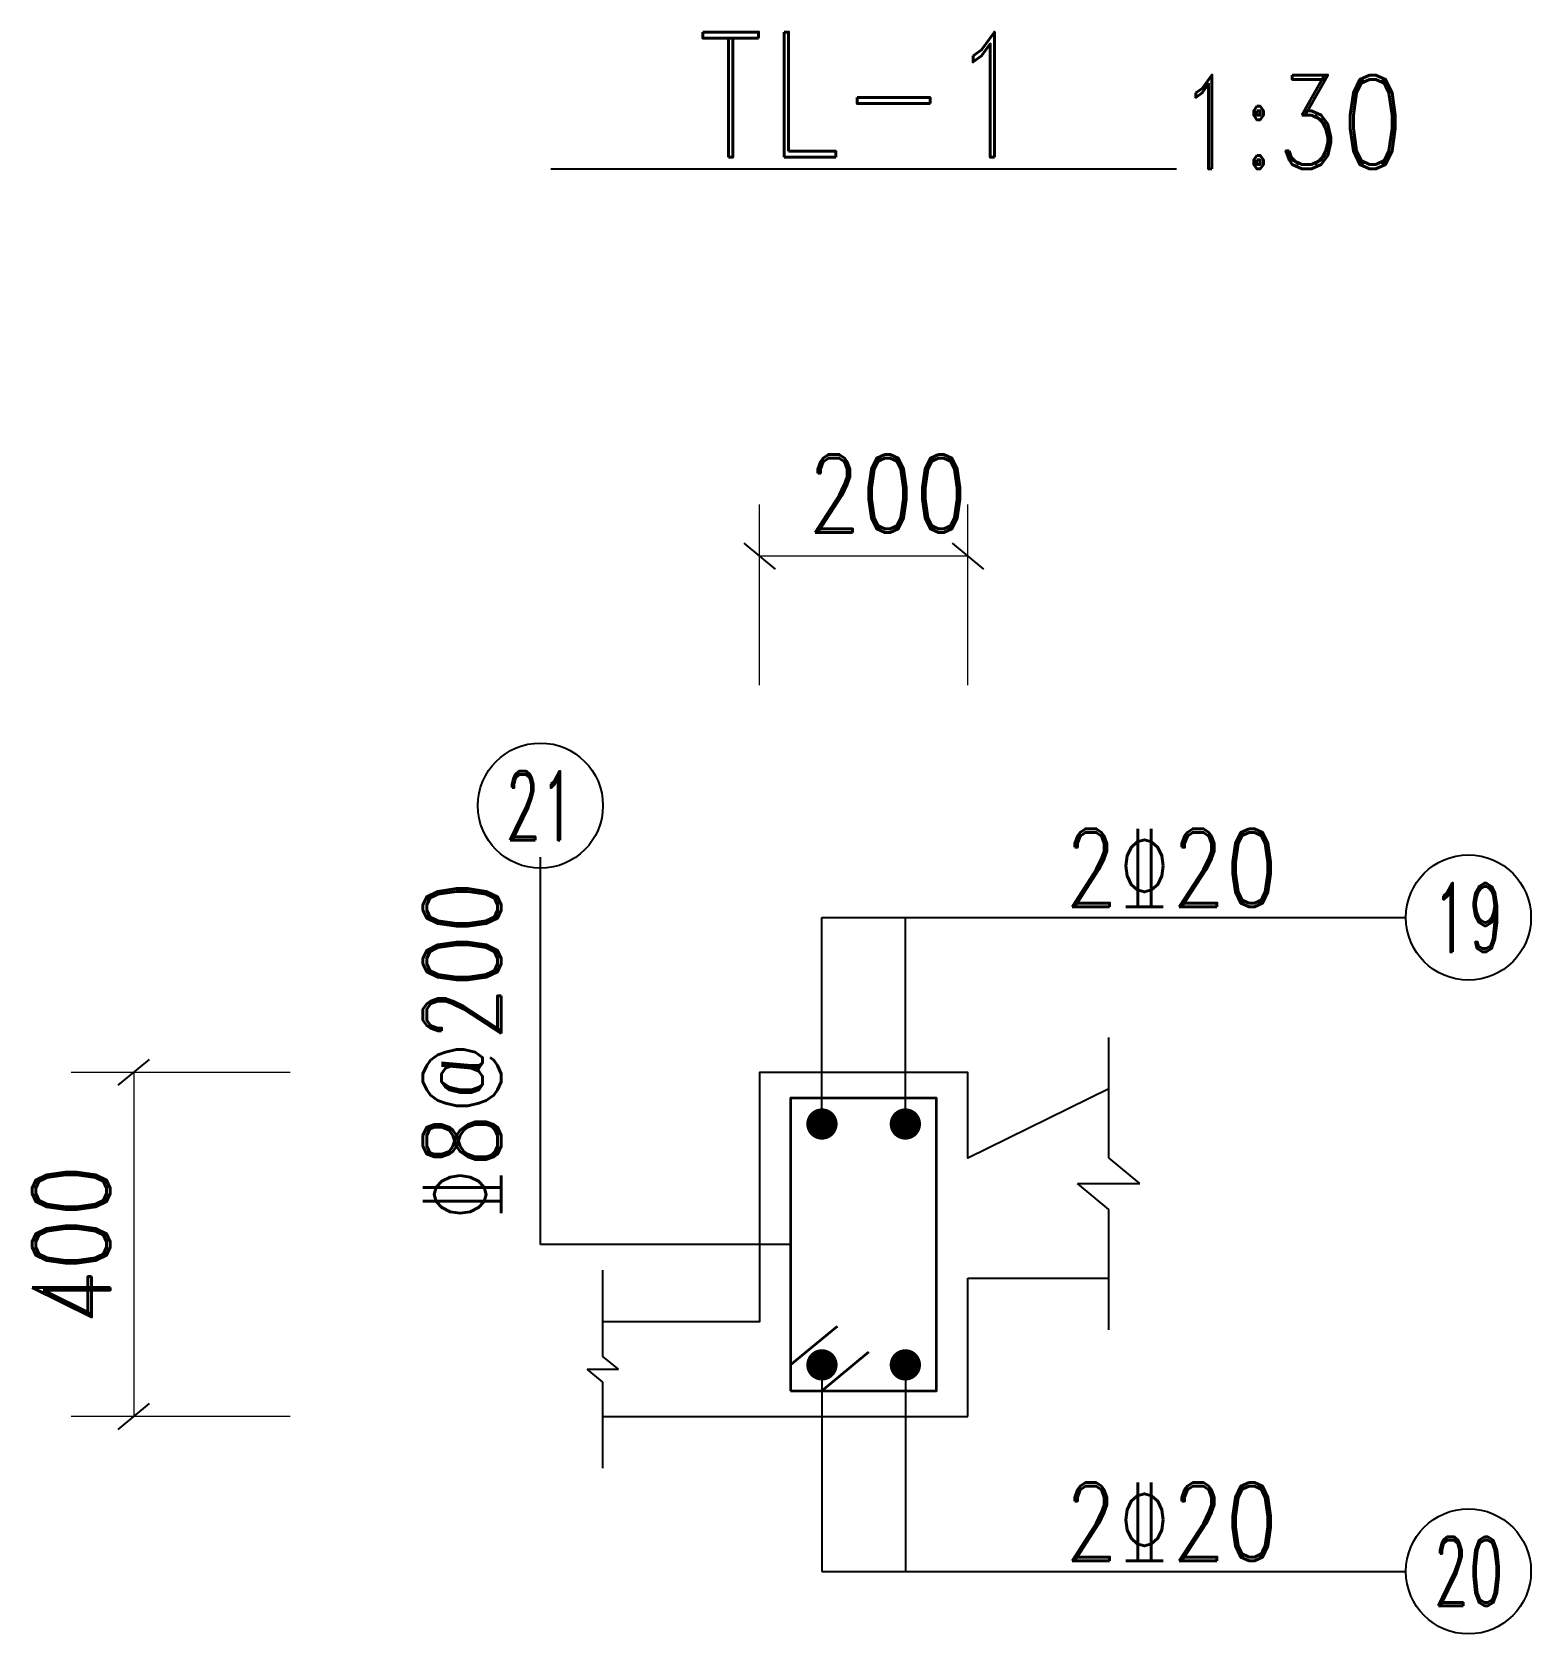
# Model space of a CAD drawing. Header units: millimetres. Extents: x -14156 to 29928, y -5971 to 19239.
# Drawn here: x 28481 to 29919, y -5971 to -4435 of the extents above; entities that cross this region are included whole.
import ezdxf
from ezdxf.enums import TextEntityAlignment as Align

# ---------------------------------------------------------------- set-up
doc = ezdxf.new("R2010")
doc.units = ezdxf.units.MM
doc.linetypes.add('线型3', pattern=[500, 150, -100, 150, -100])
for name, color, linetype, lineweight in [('尺寸线', 9, 'Continuous', 9), ('层82', 2, 'Continuous', 25), ('楼梯', 6, '线型3', 25), ('注释符号', 7, 'Continuous', 25), ('钢筋', 1, 'Continuous', 35), ('钢筋标注', 9, 'Continuous', 25)]:
    doc.layers.add(name, color=color, linetype=linetype, lineweight=lineweight)
doc.styles.add('hztxt', font='romand_pkpm', dxfattribs={"bigfont": 'hztxt'})

msp = doc.modelspace()

# ---------------------------------------------------------------- texts
at = {"layer": '尺寸线', "style": 'hztxt', "width": 0.8}
msp.add_text('200', height=75, dxfattribs=at).set_placement((29378.6, -4937.1, -107370792), align=Align.BOTTOM_RIGHT)
msp.add_text('400', height=75, rotation=90, dxfattribs=at).set_placement((28518.6, -5597.2, -107370344), align=Align.MIDDLE_CENTER)
at = {"layer": '注释符号', "style": 'hztxt', "width": 0.8}
msp.add_text('TL-1', height=120, dxfattribs=at).set_placement((29278.6, -4590.6, -107371032), align=Align.BOTTOM_CENTER)
msp.add_text('1:30 ', height=90, dxfattribs=at).set_placement((29578.6, -4565.8, -107371048))
at = {"layer": '钢筋标注', "style": 'hztxt', "width": 0.6}
for s, p in [('21', (28968.6, -5176.4, -107370632)), ('19', (29858.6, -5283.7, -107370560)), ('20', (29858.6, -5910.7, -107370128))]:
    msp.add_text(s, height=66, dxfattribs=at).set_placement(p, align=Align.MIDDLE_CENTER)
at = {"layer": '钢筋标注', "style": 'hztxt', "width": 0.8}
for p in [(29573.6, -5296, -107370544), (29573.6, -5923, -107370120)]:
    msp.add_text('2%%13220', height=75, dxfattribs=at).set_placement(p, align=Align.BOTTOM_CENTER)
msp.add_text('%%1328@200', height=75, rotation=90, dxfattribs=at).set_placement((28953.5, -5411.6, -107370472), align=Align.BOTTOM_CENTER)

# ---------------------------------------------------------------- linework, layer by layer
at = {"layer": '尺寸线'}
for p, q in [((29178.6, -5060.9, -107370712), (29178.6, -4887.7, -107370824)), ((29378.6, -5060.9, -107370712), (29378.6, -4887.7, -107370824)), ((29378.6, -4937.2, -107370792), (29178.6, -4937.2, -107370792)), ((28728.6, -5432.2, -107370456), (28518.6, -5432.2, -107370456)), ((28578.6, -5432.2, -107370456), (28578.6, -5762.2, -107370232)), ((28728.6, -5762.2, -107370232), (28518.6, -5762.2, -107370232))]:
    msp.add_line(p, q, dxfattribs=at)
at = {"layer": '尺寸线', "lineweight": 25}
for p, q in [((29163.6, -4924.8, -107370800), (29193.6, -4949.5, -107370784)), ((29363.6, -4924.8, -107370800), (29393.6, -4949.5, -107370784)), ((28563.6, -5444.6, -107370448), (28593.6, -5419.8, -107370464)), ((28563.6, -5774.6, -107370224), (28593.6, -5749.8, -107370240))]:
    msp.add_line(p, q, dxfattribs=at)
at = {"layer": '层82'}
for p, q in [((29378.6, -5762.2, -107370232), (29378.6, -5629.6, -107370320)), ((29378.6, -5629.6, -107370320), (29513.6, -5629.6, -107370320)), ((29028.6, -5762.2, -107370232), (29378.6, -5762.2, -107370232))]:
    msp.add_line(p, q, dxfattribs=at)
msp.add_lwpolyline([(29513.6, -5448.1), (29378.6, -5514.4), (29378.6, -5514.4), (29378.6, -5432.2), (29178.6, -5432.2), (29178.6, -5671.5), (29028.6, -5671.5)], dxfattribs=at)
at = {"layer": '楼梯', "color": 9}
for points in [[(29513.6, -5679.1), (29513.6, -5563.6), (29483.6, -5538.9), (29543.6, -5538.9), (29513.6, -5514.1), (29513.6, -5398.6)], [(29028.6, -5811.7), (29028.6, -5729.2), (29013.6, -5716.8), (29043.6, -5716.8), (29028.6, -5704.5), (29028.6, -5622)]]:
    msp.add_lwpolyline(points, dxfattribs=at)
at = {"layer": '注释符号'}
msp.add_line((28978.6, -4565.9, -107371048), (29578.6, -4565.9, -107371048), dxfattribs=at)
at = {"layer": '钢筋'}
for p, q in [((29208.6, -5712.7, -107370264), (29253.6, -5675.6, -107370288)), ((29238.6, -5737.5, -107370248), (29283.6, -5700.3, -107370272))]:
    msp.add_line(p, q, dxfattribs=at)
msp.add_lwpolyline([(29208.6, -5737.5), (29348.6, -5737.5), (29348.6, -5456.9), (29208.6, -5456.9)], close=True, dxfattribs=at)
at = {"layer": '钢筋', "linetype": 'Continuous', "const_width": 15}
for points in [[(29246.1, -5481.7, 1), (29231.1, -5481.7, 1)], [(29326.1, -5481.7, 1), (29311.1, -5481.7, 1)], [(29246.1, -5712.7, 1), (29231.1, -5712.7, 1)], [(29326.1, -5712.7, 1), (29311.1, -5712.7, 1)]]:
    msp.add_lwpolyline(points, format="xyb", close=True, dxfattribs=at)
at = {"layer": '钢筋标注'}
for p, q in [((28968.6, -5597.2, -107370344), (28968.6, -5225.9, -107370600)), ((29238.6, -5481.7, -107370424), (29238.6, -5283.7, -107370560)), ((29238.6, -5283.7, -107370560), (29318.6, -5283.7, -107370560)), ((29318.6, -5481.7, -107370424), (29318.6, -5283.7, -107370560)), ((29318.6, -5283.7, -107370560), (29798.6, -5283.7, -107370560)), ((29208.6, -5597.2, -107370344), (28968.6, -5597.2, -107370344)), ((29238.6, -5712.7, -107370264), (29238.6, -5910.7, -107370128)), ((29318.6, -5712.7, -107370264), (29318.6, -5910.7, -107370128)), ((29238.6, -5910.7, -107370128), (29318.6, -5910.7, -107370128)), ((29318.6, -5910.7, -107370128), (29798.6, -5910.7, -107370128))]:
    msp.add_line(p, q, dxfattribs=at)
for centre in [(28968.6, -5176.4, -107370632), (29858.6, -5283.7, -107370560), (29858.6, -5910.7, -107370128)]:
    msp.add_circle(centre, 60, dxfattribs=at)

msp.set_redraw_order([(e.dxf.handle, doc.entitydb.next_handle()) for e in msp.query("TEXT MTEXT ATTDEF DIMENSION ARC_DIMENSION")])  # texts and dimensions are drawn at this point

doc.saveas('drawing.dxf')
